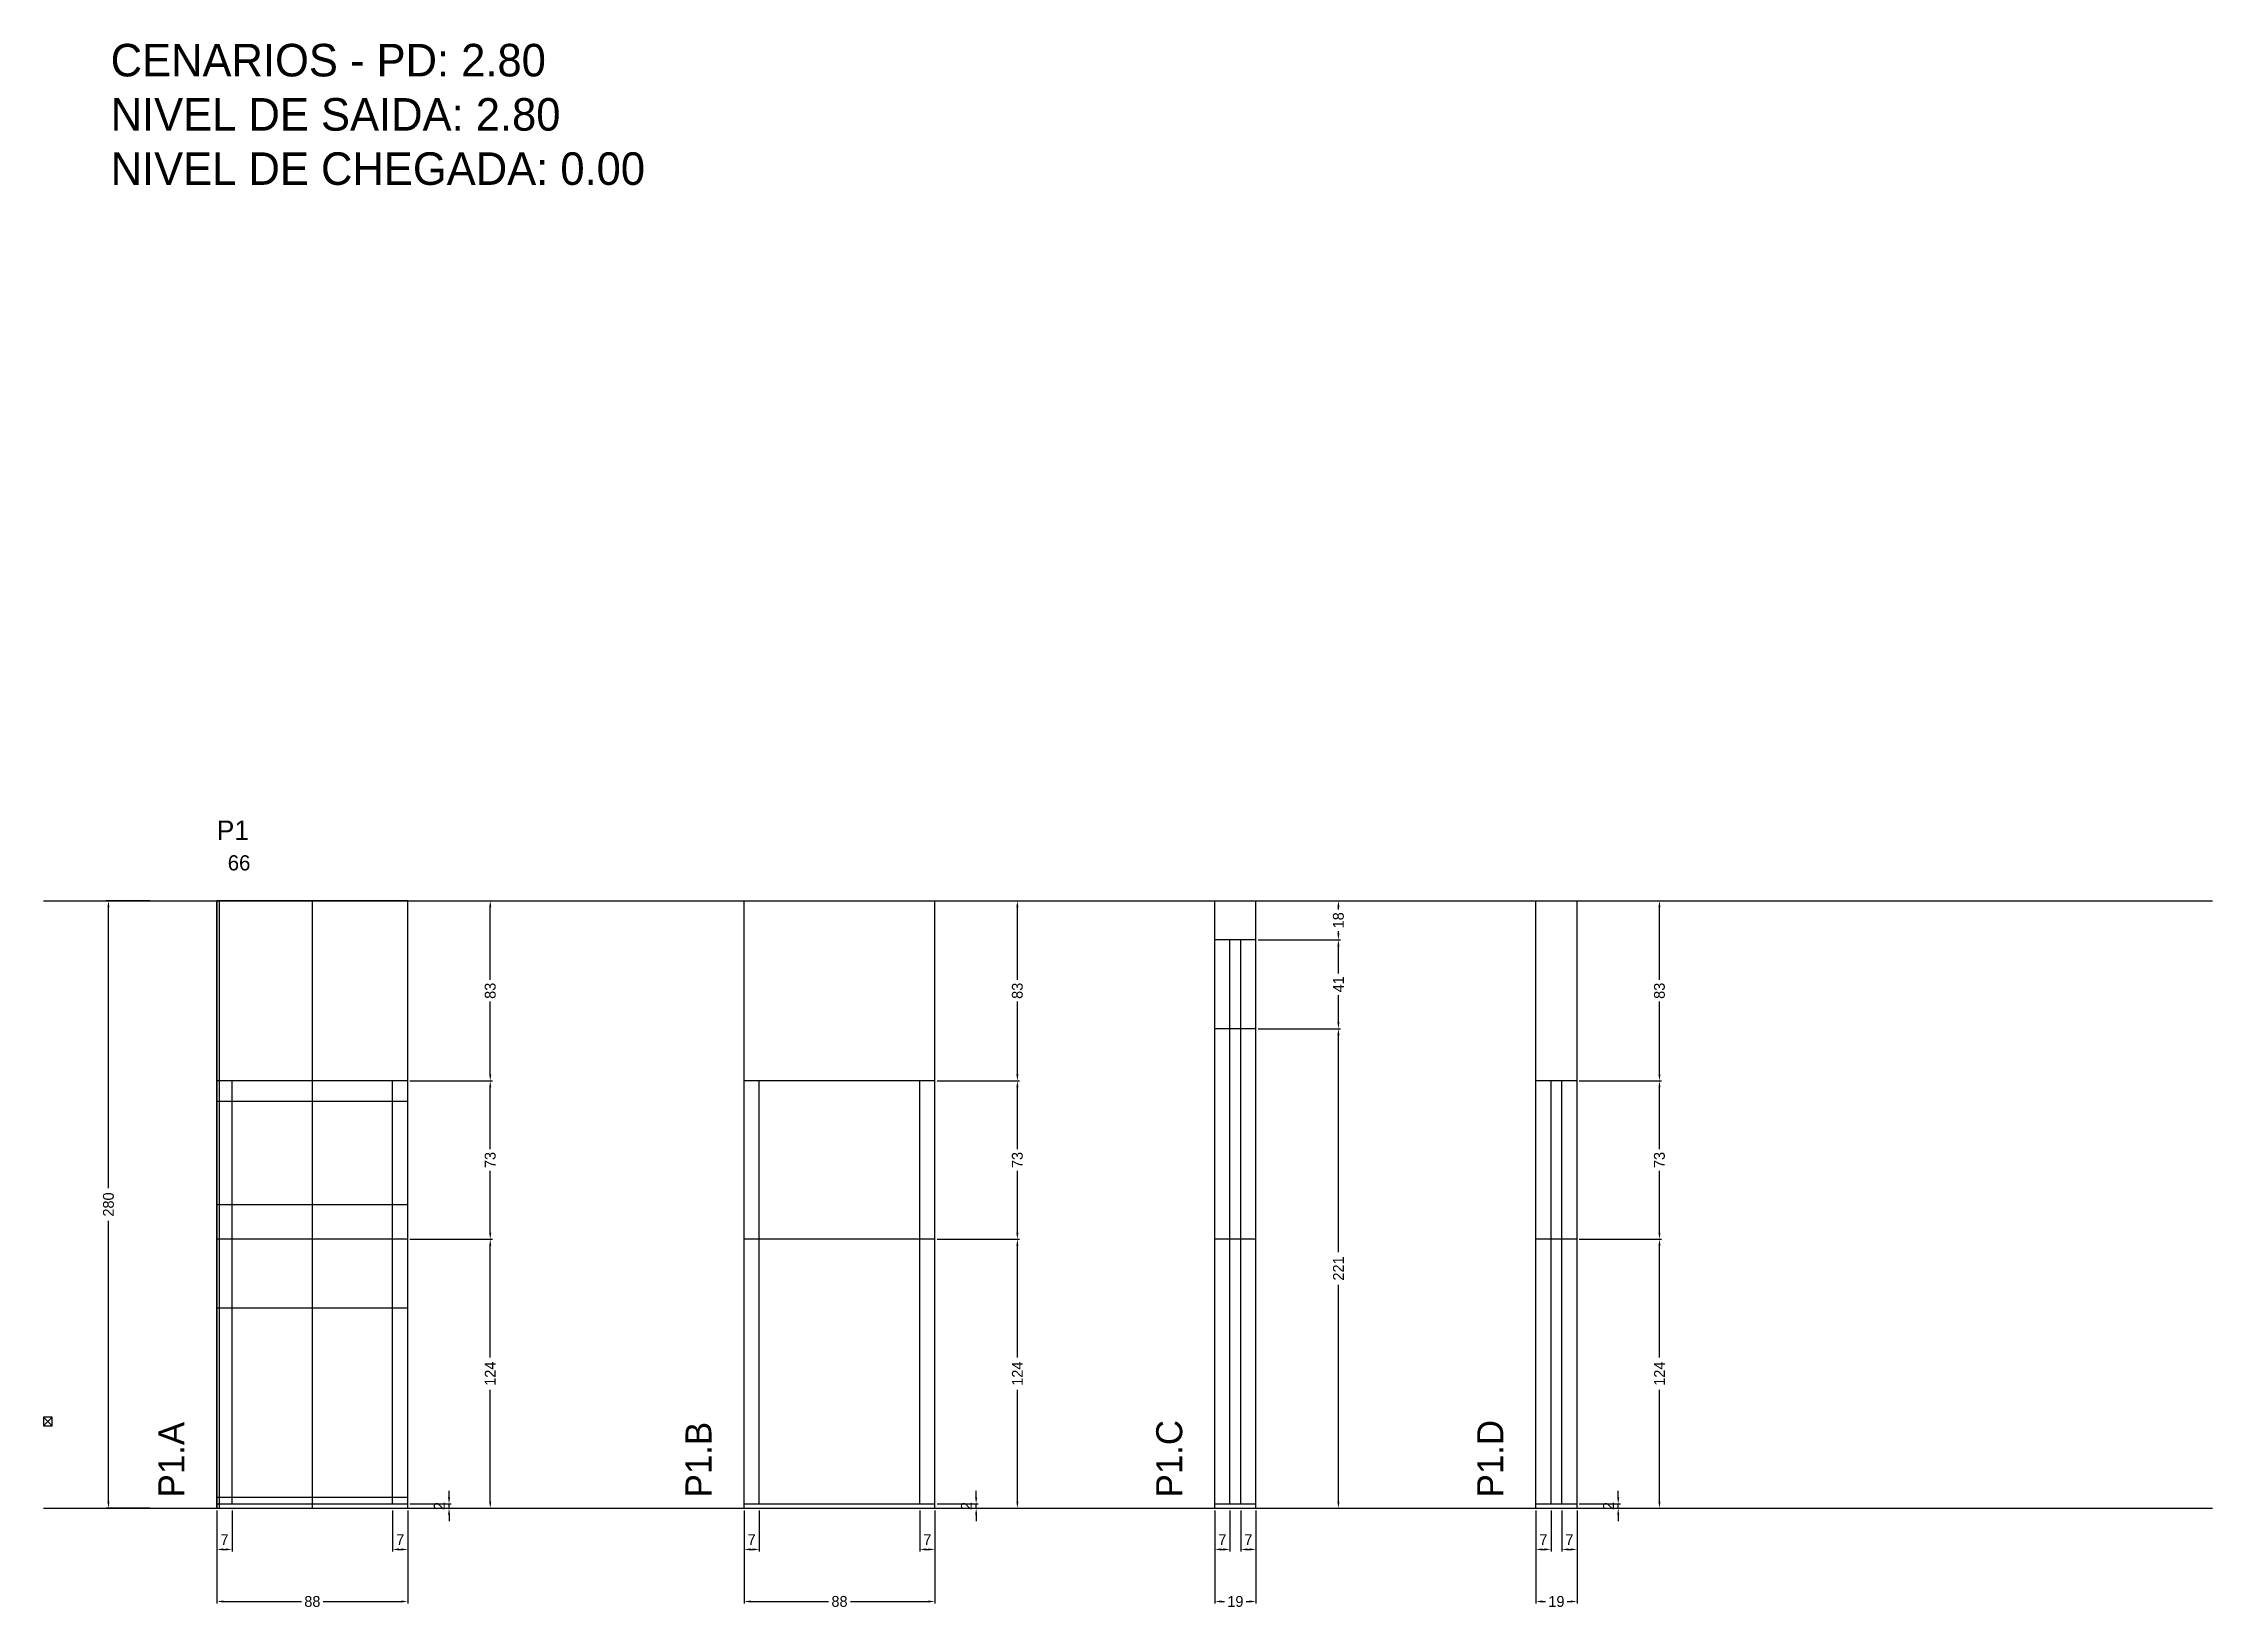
# Model space of a CAD drawing. Header units: centimetres. Extents: x -13000 to 4269, y -426 to 3330.
# Drawn here: x -7000 to -6000, y -426 to 295 of the extents above; entities that cross this region are included whole.
import ezdxf

# ---------------------------------------------------------------- set-up
doc = ezdxf.new("R2010")
doc.units = ezdxf.units.CM
doc.linetypes.add('DASHED', pattern=[2, -2])
for name, color, linetype in [('CHAPA', 140, 'Continuous'), ('COTA', 241, 'Continuous'), ('Madeira', 30, 'Continuous'), ('MEIO_PONT', 160, 'Continuous'), ('NOMENCLATURA', 7, 'Continuous'), ('Nível', 160, 'Continuous'), ('Painéis', 200, 'Continuous'), ('Perfil Metálico', 150, 'Continuous'), ('SARR_2.2x7', 40, 'Continuous'), ('SARRAFO DE PRESSAO', 200, 'Continuous'), ('texto', 7, 'Continuous'), ('TEXTO_GERAL', 7, 'Continuous')]:
    doc.layers.add(name, color=color, linetype=linetype)
doc.dimstyles.new('PAINEL-NOVA', dxfattribs={"dimtxt": 5, "dimasz": 3, "dimexe": 1, "dimexo": 1, "dimgap": 1, "dimtad": 1, "dimcen": 2.5, "dimazin": 3, "dimtfac": 1, "dimtmove": 0, "dimatfit": 3})

msp = doc.modelspace()

# ---------------------------------------------------------------- texts
at = {"layer": 'NOMENCLATURA'}
for s, p in [('CENARIOS - PD: 2.80', (-6969, 280)), ('NIVEL DE SAIDA: 2.80', (-6969, 255)), ('NIVEL DE CHEGADA: 0.00', (-6969, 230))]:
    msp.add_text(s, height=15, dxfattribs=at).set_placement(p)
for s, p in [('P1.C', (-6475, -375)), ('P1.A', (-6935, -375)), ('P1.B', (-6692, -375)), ('P1.D', (-6327, -375))]:
    msp.add_text(s, height=12, rotation=90, dxfattribs=at).set_placement(p)
at = {"layer": 'texto'}
msp.add_text('66', height=7, dxfattribs=at).set_placement((-6915, -86))
at = {"layer": 'TEXTO_GERAL'}
msp.add_text('P1', height=9, dxfattribs=at).set_placement((-6920, -72))

# ---------------------------------------------------------------- blocks, each defined once
blk = doc.blocks.new('_CLOSEDFILLED')
at = {"color": 0, "linetype": 'BYBLOCK'}
blk.add_solid([(-1, 0.16), (0, 0), (-1, -0.16)], dxfattribs=at)
blk = doc.blocks.new('*D1')
for p, q in [((-6951, -100), (-6971, -100)), ((-6970, -232.5), (-6970, -103)), ((-6970, -377), (-6970, -247.5)), ((-6951, -380), (-6971, -380))]:
    blk.add_line(p, q)
at = {"layer": 'Defpoints'}
for p in [(-6950, -100), (-6970, -380), (-6950, -380)]:
    blk.add_point(p, dxfattribs=at)
at = {"layer": 'COTA', "xscale": 3, "yscale": 3}
for p, rotation in [((-6970, -100), 90), ((-6970, -380), 270)]:
    blk.add_blockref('_CLOSEDFILLED', p, dxfattribs=dict(at, rotation=rotation))
at = {"layer": 'COTA', "insert": (-6970, -240), "char_height": 5, "attachment_point": 5, "rotation": 90}
blk.add_mtext('280', dxfattribs=at)
blk = doc.blocks.new('MULDURA')
at = {"layer": 'Paineis'}
for p, q in [((0, 0), (4, 4)), ((4, 0), (0, 4))]:
    blk.add_line(p, q, dxfattribs=at)
blk.add_lwpolyline([(0, 0), (4, 0), (4, 4), (0, 4)], close=True, dxfattribs=at)
blk = doc.blocks.new('*D3')
at = {"color": 4}
for p, q in [((-6831, -256), (-6793, -256)), ((-6794, -310.5), (-6794, -259)), ((-6794, -377), (-6794, -325.5)), ((-6831, -380), (-6793, -380))]:
    blk.add_line(p, q, dxfattribs=at)
at = {"layer": 'Defpoints'}
for p in [(-6832, -256), (-6832, -380), (-6794, -380)]:
    blk.add_point(p, dxfattribs=at)
at = {"layer": 'COTA', "color": 4, "xscale": 3, "yscale": 3}
for p, rotation in [((-6794, -256), 90), ((-6794, -380), 270)]:
    blk.add_blockref('_CLOSEDFILLED', p, dxfattribs=dict(at, rotation=rotation))
at = {"layer": 'COTA', "color": 4, "insert": (-6794, -318), "char_height": 5, "attachment_point": 5, "rotation": 90}
blk.add_mtext('124', dxfattribs=at)
blk = doc.blocks.new('*D4')
at = {"color": 4}
for p, q in [((-6831, -183), (-6793, -183)), ((-6794, -214.5), (-6794, -186)), ((-6794, -253), (-6794, -224.5)), ((-6831, -256), (-6793, -256))]:
    blk.add_line(p, q, dxfattribs=at)
at = {"layer": 'Defpoints'}
for p in [(-6832, -183), (-6832, -256), (-6794, -256)]:
    blk.add_point(p, dxfattribs=at)
at = {"layer": 'COTA', "color": 4, "xscale": 3, "yscale": 3}
for p, rotation in [((-6794, -183), 90), ((-6794, -256), 270)]:
    blk.add_blockref('_CLOSEDFILLED', p, dxfattribs=dict(at, rotation=rotation))
at = {"layer": 'COTA', "color": 4, "insert": (-6794, -219.5), "char_height": 5, "attachment_point": 5, "rotation": 90}
blk.add_mtext('73', dxfattribs=at)
blk = doc.blocks.new('*D5')
at = {"color": 4}
for p, q in [((-6831, -100), (-6793, -100)), ((-6794, -136.5), (-6794, -103)), ((-6794, -180), (-6794, -146.5)), ((-6831, -183), (-6793, -183))]:
    blk.add_line(p, q, dxfattribs=at)
at = {"layer": 'Defpoints'}
for p in [(-6832, -100), (-6832, -183), (-6794, -183)]:
    blk.add_point(p, dxfattribs=at)
at = {"layer": 'COTA', "color": 4, "xscale": 3, "yscale": 3}
for p, rotation in [((-6794, -100), 90), ((-6794, -183), 270)]:
    blk.add_blockref('_CLOSEDFILLED', p, dxfattribs=dict(at, rotation=rotation))
at = {"layer": 'COTA', "color": 4, "insert": (-6794, -141.5), "char_height": 5, "attachment_point": 5, "rotation": 90}
blk.add_mtext('83', dxfattribs=at)
blk = doc.blocks.new('*D6')
at = {"color": 4}
for p, q in [((-6920, -381), (-6920, -400)), ((-6913, -381), (-6913, -400)), ((-6917, -399), (-6916, -399))]:
    blk.add_line(p, q, dxfattribs=at)
at = {"layer": 'Defpoints'}
for p in [(-6920, -380), (-6913, -380), (-6920, -399)]:
    blk.add_point(p, dxfattribs=at)
at = {"layer": 'COTA', "color": 4, "xscale": 3, "yscale": 3, "rotation": 180}
blk.add_blockref('_CLOSEDFILLED', (-6920, -399), dxfattribs=at)
at = {"layer": 'COTA', "color": 4, "xscale": 3, "yscale": 3}
blk.add_blockref('_CLOSEDFILLED', (-6913, -399), dxfattribs=at)
at = {"layer": 'COTA', "color": 4, "insert": (-6916.5, -394.5), "char_height": 5, "attachment_point": 5}
blk.add_mtext('7', dxfattribs=at)
blk = doc.blocks.new('*D7')
at = {"color": 4}
for p, q in [((-6839, -381), (-6839, -400)), ((-6832, -381), (-6832, -400)), ((-6836, -399), (-6835, -399))]:
    blk.add_line(p, q, dxfattribs=at)
at = {"layer": 'Defpoints'}
for p in [(-6839, -380), (-6832, -380), (-6839, -399)]:
    blk.add_point(p, dxfattribs=at)
at = {"layer": 'COTA', "color": 4, "xscale": 3, "yscale": 3, "rotation": 180}
blk.add_blockref('_CLOSEDFILLED', (-6839, -399), dxfattribs=at)
at = {"layer": 'COTA', "color": 4, "xscale": 3, "yscale": 3}
blk.add_blockref('_CLOSEDFILLED', (-6832, -399), dxfattribs=at)
at = {"layer": 'COTA', "color": 4, "insert": (-6835.5, -394.5), "char_height": 5, "attachment_point": 5}
blk.add_mtext('7', dxfattribs=at)
blk = doc.blocks.new('*D8')
at = {"color": 4}
for p, q in [((-6920, -381), (-6920, -424)), ((-6832, -381), (-6832, -424)), ((-6917, -423), (-6881, -423)), ((-6871, -423), (-6835, -423))]:
    blk.add_line(p, q, dxfattribs=at)
at = {"layer": 'Defpoints'}
for p in [(-6920, -380), (-6832, -380), (-6920, -423)]:
    blk.add_point(p, dxfattribs=at)
at = {"layer": 'COTA', "color": 4, "xscale": 3, "yscale": 3, "rotation": 180}
blk.add_blockref('_CLOSEDFILLED', (-6920, -423), dxfattribs=at)
at = {"layer": 'COTA', "color": 4, "xscale": 3, "yscale": 3}
blk.add_blockref('_CLOSEDFILLED', (-6832, -423), dxfattribs=at)
at = {"layer": 'COTA', "color": 4, "insert": (-6876, -423), "char_height": 5, "attachment_point": 5}
blk.add_mtext('88', dxfattribs=at)
blk = doc.blocks.new('*D10')
at = {"color": 4}
for p, q in [((-6588, -256), (-6550, -256)), ((-6551, -310.5), (-6551, -259)), ((-6551, -377), (-6551, -325.5)), ((-6588, -380), (-6550, -380))]:
    blk.add_line(p, q, dxfattribs=at)
at = {"layer": 'Defpoints'}
for p in [(-6589, -256), (-6589, -380), (-6551, -380)]:
    blk.add_point(p, dxfattribs=at)
at = {"layer": 'COTA', "color": 4, "xscale": 3, "yscale": 3}
for p, rotation in [((-6551, -256), 90), ((-6551, -380), 270)]:
    blk.add_blockref('_CLOSEDFILLED', p, dxfattribs=dict(at, rotation=rotation))
at = {"layer": 'COTA', "color": 4, "insert": (-6551, -318), "char_height": 5, "attachment_point": 5, "rotation": 90}
blk.add_mtext('124', dxfattribs=at)
blk = doc.blocks.new('*D11')
at = {"color": 4}
for p, q in [((-6588, -183), (-6550, -183)), ((-6551, -214.5), (-6551, -186)), ((-6551, -253), (-6551, -224.5)), ((-6588, -256), (-6550, -256))]:
    blk.add_line(p, q, dxfattribs=at)
at = {"layer": 'Defpoints'}
for p in [(-6589, -183), (-6589, -256), (-6551, -256)]:
    blk.add_point(p, dxfattribs=at)
at = {"layer": 'COTA', "color": 4, "xscale": 3, "yscale": 3}
for p, rotation in [((-6551, -183), 90), ((-6551, -256), 270)]:
    blk.add_blockref('_CLOSEDFILLED', p, dxfattribs=dict(at, rotation=rotation))
at = {"layer": 'COTA', "color": 4, "insert": (-6551, -219.5), "char_height": 5, "attachment_point": 5, "rotation": 90}
blk.add_mtext('73', dxfattribs=at)
blk = doc.blocks.new('*D12')
at = {"color": 4}
for p, q in [((-6588, -100), (-6550, -100)), ((-6551, -136.5), (-6551, -103)), ((-6551, -180), (-6551, -146.5)), ((-6588, -183), (-6550, -183))]:
    blk.add_line(p, q, dxfattribs=at)
at = {"layer": 'Defpoints'}
for p in [(-6589, -100), (-6589, -183), (-6551, -183)]:
    blk.add_point(p, dxfattribs=at)
at = {"layer": 'COTA', "color": 4, "xscale": 3, "yscale": 3}
for p, rotation in [((-6551, -100), 90), ((-6551, -183), 270)]:
    blk.add_blockref('_CLOSEDFILLED', p, dxfattribs=dict(at, rotation=rotation))
at = {"layer": 'COTA', "color": 4, "insert": (-6551, -141.5), "char_height": 5, "attachment_point": 5, "rotation": 90}
blk.add_mtext('83', dxfattribs=at)
blk = doc.blocks.new('*D13')
at = {"color": 4}
for p, q in [((-6677, -381), (-6677, -400)), ((-6670, -381), (-6670, -400)), ((-6674, -399), (-6673, -399))]:
    blk.add_line(p, q, dxfattribs=at)
at = {"layer": 'Defpoints'}
for p in [(-6677, -380), (-6670, -380), (-6677, -399)]:
    blk.add_point(p, dxfattribs=at)
at = {"layer": 'COTA', "color": 4, "xscale": 3, "yscale": 3, "rotation": 180}
blk.add_blockref('_CLOSEDFILLED', (-6677, -399), dxfattribs=at)
at = {"layer": 'COTA', "color": 4, "xscale": 3, "yscale": 3}
blk.add_blockref('_CLOSEDFILLED', (-6670, -399), dxfattribs=at)
at = {"layer": 'COTA', "color": 4, "insert": (-6673.5, -394.5), "char_height": 5, "attachment_point": 5}
blk.add_mtext('7', dxfattribs=at)
blk = doc.blocks.new('*D14')
at = {"color": 4}
for p, q in [((-6596, -381), (-6596, -400)), ((-6589, -381), (-6589, -400)), ((-6593, -399), (-6592, -399))]:
    blk.add_line(p, q, dxfattribs=at)
at = {"layer": 'Defpoints'}
for p in [(-6596, -380), (-6589, -380), (-6596, -399)]:
    blk.add_point(p, dxfattribs=at)
at = {"layer": 'COTA', "color": 4, "xscale": 3, "yscale": 3, "rotation": 180}
blk.add_blockref('_CLOSEDFILLED', (-6596, -399), dxfattribs=at)
at = {"layer": 'COTA', "color": 4, "xscale": 3, "yscale": 3}
blk.add_blockref('_CLOSEDFILLED', (-6589, -399), dxfattribs=at)
at = {"layer": 'COTA', "color": 4, "insert": (-6592.5, -394.5), "char_height": 5, "attachment_point": 5}
blk.add_mtext('7', dxfattribs=at)
blk = doc.blocks.new('*D15')
at = {"color": 4}
for p, q in [((-6677, -381), (-6677, -424)), ((-6589, -381), (-6589, -424)), ((-6674, -423), (-6638, -423)), ((-6628, -423), (-6592, -423))]:
    blk.add_line(p, q, dxfattribs=at)
at = {"layer": 'Defpoints'}
for p in [(-6677, -380), (-6589, -380), (-6677, -423)]:
    blk.add_point(p, dxfattribs=at)
at = {"layer": 'COTA', "color": 4, "xscale": 3, "yscale": 3, "rotation": 180}
blk.add_blockref('_CLOSEDFILLED', (-6677, -423), dxfattribs=at)
at = {"layer": 'COTA', "color": 4, "xscale": 3, "yscale": 3}
blk.add_blockref('_CLOSEDFILLED', (-6589, -423), dxfattribs=at)
at = {"layer": 'COTA', "color": 4, "insert": (-6633, -423), "char_height": 5, "attachment_point": 5}
blk.add_mtext('88', dxfattribs=at)
blk = doc.blocks.new('*D16')
at = {"color": 4}
for p, q in [((-6440, -159), (-6402, -159)), ((-6403, -262), (-6403, -162)), ((-6403, -377), (-6403, -277)), ((-6440, -380), (-6402, -380))]:
    blk.add_line(p, q, dxfattribs=at)
at = {"layer": 'Defpoints'}
for p in [(-6441, -159), (-6441, -380), (-6403, -380)]:
    blk.add_point(p, dxfattribs=at)
at = {"layer": 'COTA', "color": 4, "xscale": 3, "yscale": 3}
for p, rotation in [((-6403, -159), 90), ((-6403, -380), 270)]:
    blk.add_blockref('_CLOSEDFILLED', p, dxfattribs=dict(at, rotation=rotation))
at = {"layer": 'COTA', "color": 4, "insert": (-6403, -269.5), "char_height": 5, "attachment_point": 5, "rotation": 90}
blk.add_mtext('221', dxfattribs=at)
blk = doc.blocks.new('*D17')
at = {"color": 4}
for p, q in [((-6440, -118), (-6402, -118)), ((-6403, -133.5), (-6403, -121)), ((-6403, -156), (-6403, -143.5)), ((-6440, -159), (-6402, -159))]:
    blk.add_line(p, q, dxfattribs=at)
at = {"layer": 'Defpoints'}
for p in [(-6441, -118), (-6441, -159), (-6403, -159)]:
    blk.add_point(p, dxfattribs=at)
at = {"layer": 'COTA', "color": 4, "xscale": 3, "yscale": 3}
for p, rotation in [((-6403, -118), 90), ((-6403, -159), 270)]:
    blk.add_blockref('_CLOSEDFILLED', p, dxfattribs=dict(at, rotation=rotation))
at = {"layer": 'COTA', "color": 4, "insert": (-6403, -138.5), "char_height": 5, "attachment_point": 5, "rotation": 90}
blk.add_mtext('41', dxfattribs=at)
blk = doc.blocks.new('*D18')
at = {"color": 4}
for p, q in [((-6440, -100), (-6402, -100)), ((-6403, -104), (-6403, -103)), ((-6440, -118), (-6402, -118)), ((-6403, -115), (-6403, -114))]:
    blk.add_line(p, q, dxfattribs=at)
at = {"layer": 'Defpoints'}
for p in [(-6441, -100), (-6441, -118), (-6403, -118)]:
    blk.add_point(p, dxfattribs=at)
at = {"layer": 'COTA', "color": 4, "xscale": 3, "yscale": 3}
for p, rotation in [((-6403, -100), 90), ((-6403, -118), 270)]:
    blk.add_blockref('_CLOSEDFILLED', p, dxfattribs=dict(at, rotation=rotation))
at = {"layer": 'COTA', "color": 4, "insert": (-6403, -109), "char_height": 5, "attachment_point": 5, "rotation": 90}
blk.add_mtext('18', dxfattribs=at)
blk = doc.blocks.new('*D19')
at = {"color": 4}
for p, q in [((-6460, -381), (-6460, -400)), ((-6453, -381), (-6453, -400)), ((-6457, -399), (-6456, -399))]:
    blk.add_line(p, q, dxfattribs=at)
at = {"layer": 'Defpoints'}
for p in [(-6460, -380), (-6453, -380), (-6460, -399)]:
    blk.add_point(p, dxfattribs=at)
at = {"layer": 'COTA', "color": 4, "xscale": 3, "yscale": 3, "rotation": 180}
blk.add_blockref('_CLOSEDFILLED', (-6460, -399), dxfattribs=at)
at = {"layer": 'COTA', "color": 4, "xscale": 3, "yscale": 3}
blk.add_blockref('_CLOSEDFILLED', (-6453, -399), dxfattribs=at)
at = {"layer": 'COTA', "color": 4, "insert": (-6456.5, -394.5), "char_height": 5, "attachment_point": 5}
blk.add_mtext('7', dxfattribs=at)
blk = doc.blocks.new('*D20')
at = {"color": 4}
for p, q in [((-6448, -381), (-6448, -400)), ((-6441, -381), (-6441, -400)), ((-6445, -399), (-6444, -399))]:
    blk.add_line(p, q, dxfattribs=at)
at = {"layer": 'Defpoints'}
for p in [(-6448, -380), (-6441, -380), (-6448, -399)]:
    blk.add_point(p, dxfattribs=at)
at = {"layer": 'COTA', "color": 4, "xscale": 3, "yscale": 3, "rotation": 180}
blk.add_blockref('_CLOSEDFILLED', (-6448, -399), dxfattribs=at)
at = {"layer": 'COTA', "color": 4, "xscale": 3, "yscale": 3}
blk.add_blockref('_CLOSEDFILLED', (-6441, -399), dxfattribs=at)
at = {"layer": 'COTA', "color": 4, "insert": (-6444.5, -394.5), "char_height": 5, "attachment_point": 5}
blk.add_mtext('7', dxfattribs=at)
blk = doc.blocks.new('*D21')
at = {"color": 4}
for p, q in [((-6460, -381), (-6460, -424)), ((-6441, -381), (-6441, -424)), ((-6457, -423), (-6455.5, -423)), ((-6445.5, -423), (-6444, -423))]:
    blk.add_line(p, q, dxfattribs=at)
at = {"layer": 'Defpoints'}
for p in [(-6460, -380), (-6441, -380), (-6460, -423)]:
    blk.add_point(p, dxfattribs=at)
at = {"layer": 'COTA', "color": 4, "xscale": 3, "yscale": 3, "rotation": 180}
blk.add_blockref('_CLOSEDFILLED', (-6460, -423), dxfattribs=at)
at = {"layer": 'COTA', "color": 4, "xscale": 3, "yscale": 3}
blk.add_blockref('_CLOSEDFILLED', (-6441, -423), dxfattribs=at)
at = {"layer": 'COTA', "color": 4, "insert": (-6450.5, -423), "char_height": 5, "attachment_point": 5}
blk.add_mtext('19', dxfattribs=at)
blk = doc.blocks.new('*D23')
at = {"color": 4}
for p, q in [((-6292, -256), (-6254, -256)), ((-6255, -310.5), (-6255, -259)), ((-6255, -377), (-6255, -325.5)), ((-6292, -380), (-6254, -380))]:
    blk.add_line(p, q, dxfattribs=at)
at = {"layer": 'Defpoints'}
for p in [(-6293, -256), (-6293, -380), (-6255, -380)]:
    blk.add_point(p, dxfattribs=at)
at = {"layer": 'COTA', "color": 4, "xscale": 3, "yscale": 3}
for p, rotation in [((-6255, -256), 90), ((-6255, -380), 270)]:
    blk.add_blockref('_CLOSEDFILLED', p, dxfattribs=dict(at, rotation=rotation))
at = {"layer": 'COTA', "color": 4, "insert": (-6255, -318), "char_height": 5, "attachment_point": 5, "rotation": 90}
blk.add_mtext('124', dxfattribs=at)
blk = doc.blocks.new('*D24')
at = {"color": 4}
for p, q in [((-6292, -183), (-6254, -183)), ((-6255, -214.5), (-6255, -186)), ((-6255, -253), (-6255, -224.5)), ((-6292, -256), (-6254, -256))]:
    blk.add_line(p, q, dxfattribs=at)
at = {"layer": 'Defpoints'}
for p in [(-6293, -183), (-6293, -256), (-6255, -256)]:
    blk.add_point(p, dxfattribs=at)
at = {"layer": 'COTA', "color": 4, "xscale": 3, "yscale": 3}
for p, rotation in [((-6255, -183), 90), ((-6255, -256), 270)]:
    blk.add_blockref('_CLOSEDFILLED', p, dxfattribs=dict(at, rotation=rotation))
at = {"layer": 'COTA', "color": 4, "insert": (-6255, -219.5), "char_height": 5, "attachment_point": 5, "rotation": 90}
blk.add_mtext('73', dxfattribs=at)
blk = doc.blocks.new('*D25')
at = {"color": 4}
for p, q in [((-6292, -100), (-6254, -100)), ((-6255, -136.5), (-6255, -103)), ((-6255, -180), (-6255, -146.5)), ((-6292, -183), (-6254, -183))]:
    blk.add_line(p, q, dxfattribs=at)
at = {"layer": 'Defpoints'}
for p in [(-6293, -100), (-6293, -183), (-6255, -183)]:
    blk.add_point(p, dxfattribs=at)
at = {"layer": 'COTA', "color": 4, "xscale": 3, "yscale": 3}
for p, rotation in [((-6255, -100), 90), ((-6255, -183), 270)]:
    blk.add_blockref('_CLOSEDFILLED', p, dxfattribs=dict(at, rotation=rotation))
at = {"layer": 'COTA', "color": 4, "insert": (-6255, -141.5), "char_height": 5, "attachment_point": 5, "rotation": 90}
blk.add_mtext('83', dxfattribs=at)
blk = doc.blocks.new('*D26')
at = {"color": 4}
for p, q in [((-6312, -381), (-6312, -400)), ((-6305, -381), (-6305, -400)), ((-6309, -399), (-6308, -399))]:
    blk.add_line(p, q, dxfattribs=at)
at = {"layer": 'Defpoints'}
for p in [(-6312, -380), (-6305, -380), (-6312, -399)]:
    blk.add_point(p, dxfattribs=at)
at = {"layer": 'COTA', "color": 4, "xscale": 3, "yscale": 3, "rotation": 180}
blk.add_blockref('_CLOSEDFILLED', (-6312, -399), dxfattribs=at)
at = {"layer": 'COTA', "color": 4, "xscale": 3, "yscale": 3}
blk.add_blockref('_CLOSEDFILLED', (-6305, -399), dxfattribs=at)
at = {"layer": 'COTA', "color": 4, "insert": (-6308.5, -394.5), "char_height": 5, "attachment_point": 5}
blk.add_mtext('7', dxfattribs=at)
blk = doc.blocks.new('*D27')
at = {"color": 4}
for p, q in [((-6300, -381), (-6300, -400)), ((-6293, -381), (-6293, -400)), ((-6297, -399), (-6296, -399))]:
    blk.add_line(p, q, dxfattribs=at)
at = {"layer": 'Defpoints'}
for p in [(-6300, -380), (-6293, -380), (-6300, -399)]:
    blk.add_point(p, dxfattribs=at)
at = {"layer": 'COTA', "color": 4, "xscale": 3, "yscale": 3, "rotation": 180}
blk.add_blockref('_CLOSEDFILLED', (-6300, -399), dxfattribs=at)
at = {"layer": 'COTA', "color": 4, "xscale": 3, "yscale": 3}
blk.add_blockref('_CLOSEDFILLED', (-6293, -399), dxfattribs=at)
at = {"layer": 'COTA', "color": 4, "insert": (-6296.5, -394.5), "char_height": 5, "attachment_point": 5}
blk.add_mtext('7', dxfattribs=at)
blk = doc.blocks.new('*D28')
at = {"color": 4}
for p, q in [((-6312, -381), (-6312, -424)), ((-6293, -381), (-6293, -424)), ((-6309, -423), (-6307.5, -423)), ((-6297.5, -423), (-6296, -423))]:
    blk.add_line(p, q, dxfattribs=at)
at = {"layer": 'Defpoints'}
for p in [(-6312, -380), (-6293, -380), (-6312, -423)]:
    blk.add_point(p, dxfattribs=at)
at = {"layer": 'COTA', "color": 4, "xscale": 3, "yscale": 3, "rotation": 180}
blk.add_blockref('_CLOSEDFILLED', (-6312, -423), dxfattribs=at)
at = {"layer": 'COTA', "color": 4, "xscale": 3, "yscale": 3}
blk.add_blockref('_CLOSEDFILLED', (-6293, -423), dxfattribs=at)
at = {"layer": 'COTA', "color": 4, "insert": (-6302.5, -423), "char_height": 5, "attachment_point": 5}
blk.add_mtext('19', dxfattribs=at)

# ---------------------------------------------------------------- dimensions: what is measured, and where the dimension line sits
at = {"layer": 'COTA'}
dim = msp.add_linear_dim(base=(-6970, -380), p1=(-6950, -380), p2=(-6950, -100), angle=90, dimstyle='PAINEL-NOVA', dxfattribs=at)
dim.commit()
dim.dimension.update_dxf_attribs({"geometry": '*D1', "text_midpoint": (-6970, -240)})
at = {"layer": 'COTA', "color": 4}
for base, p1, p2, picture, middle in [((-6794, -183), (-6832, -183), (-6832, -100), '*D5', (-6794, -141.5)), ((-6551, -183), (-6589, -183), (-6589, -100), '*D12', (-6551, -141.5)), ((-6403, -118), (-6441, -118), (-6441, -100), '*D18', (-6403, -109)), ((-6255, -183), (-6293, -183), (-6293, -100), '*D25', (-6255, -141.5)), ((-6403, -159), (-6441, -159), (-6441, -118), '*D17', (-6403, -138.5)), ((-6403, -380), (-6441, -380), (-6441, -159), '*D16', (-6403, -269.5)), ((-6794, -256), (-6832, -256), (-6832, -183), '*D4', (-6794, -219.5)), ((-6551, -256), (-6589, -256), (-6589, -183), '*D11', (-6551, -219.5)), ((-6255, -256), (-6293, -256), (-6293, -183), '*D24', (-6255, -219.5)), ((-6794, -380), (-6832, -380), (-6832, -256), '*D3', (-6794, -318)), ((-6551, -380), (-6589, -380), (-6589, -256), '*D10', (-6551, -318)), ((-6255, -380), (-6293, -380), (-6293, -256), '*D23', (-6255, -318))]:
    dim = msp.add_linear_dim(base=base, p1=p1, p2=p2, angle=90, dimstyle='PAINEL-NOVA', dxfattribs=at)
    dim.commit()
    dim.dimension.update_dxf_attribs({"geometry": picture, "text_midpoint": middle})
for base, p1, p2, picture, middle in [((-6920, -399), (-6920, -380), (-6913, -380), '*D6', (-6916.5, -394.5)), ((-6920, -423), (-6920, -380), (-6832, -380), '*D8', (-6876, -423)), ((-6839, -399), (-6839, -380), (-6832, -380), '*D7', (-6835.5, -394.5)), ((-6677, -399), (-6677, -380), (-6670, -380), '*D13', (-6673.5, -394.5)), ((-6677, -423), (-6677, -380), (-6589, -380), '*D15', (-6633, -423)), ((-6596, -399), (-6596, -380), (-6589, -380), '*D14', (-6592.5, -394.5)), ((-6460, -399), (-6460, -380), (-6453, -380), '*D19', (-6456.5, -394.5)), ((-6460, -423), (-6460, -380), (-6441, -380), '*D21', (-6450.5, -423)), ((-6448, -399), (-6448, -380), (-6441, -380), '*D20', (-6444.5, -394.5)), ((-6312, -399), (-6312, -380), (-6305, -380), '*D26', (-6308.5, -394.5)), ((-6312, -423), (-6312, -380), (-6293, -380), '*D28', (-6302.5, -423)), ((-6300, -399), (-6300, -380), (-6293, -380), '*D27', (-6296.5, -394.5))]:
    dim = msp.add_linear_dim(base=base, p1=p1, p2=p2, dimstyle='PAINEL-NOVA', dxfattribs=at)
    dim.commit()
    dim.dimension.update_dxf_attribs({"geometry": picture, "text_midpoint": middle})
for base, p1, p2 in [((-6813, -380), (-6832, -380), (-6832, -378)), ((-6570, -380), (-6589, -380), (-6589, -378)), ((-6274, -380), (-6293, -380), (-6293, -378))]:
    msp.add_linear_dim(base=base, p1=p1, p2=p2, angle=90, dimstyle='PAINEL-NOVA', dxfattribs=at).render()

# ---------------------------------------------------------------- linework, layer by layer
at = {"layer": 'CHAPA'}
msp.add_lwpolyline([(-6920, -380), (-6918.8, -380), (-6918.8, -100), (-6920, -100)], close=True, dxfattribs=at)
at = {"layer": 'COTA'}
for p, q in [((-6920, -183), (-6920, -100)), ((-6920, -100), (-6832, -100)), ((-6832, -183), (-6832, -100)), ((-6677, -183), (-6677, -100)), ((-6677, -100), (-6589, -100)), ((-6589, -183), (-6589, -100)), ((-6460, -118), (-6460, -100)), ((-6460, -100), (-6441, -100)), ((-6441, -118), (-6441, -100)), ((-6312, -183), (-6312, -100)), ((-6312, -100), (-6293, -100)), ((-6293, -183), (-6293, -100))]:
    msp.add_line(p, q, dxfattribs=at)
at = {"layer": 'Madeira'}
for points in [[(-6920, -192.4), (-6832, -192.4)], [(-6920, -287.6), (-6832, -287.6)]]:
    msp.add_lwpolyline(points, dxfattribs=at)
at = {"layer": 'MEIO_PONT'}
msp.add_lwpolyline([(-6920, -240), (-6832, -240)], dxfattribs=at)
at = {"layer": 'Nível', "linetype": 'DASHED'}
for points in [[(-7000, -100), (-6000, -100)], [(-7000, -380), (-6000, -380)]]:
    msp.add_lwpolyline(points, dxfattribs=at)
at = {"layer": 'Painéis'}
for p, q in [((-6460, -380), (-6460, -118)), ((-6441, -118), (-6460, -118)), ((-6441, -380), (-6441, -118)), ((-6441, -159), (-6460, -159)), ((-6920, -380), (-6920, -183)), ((-6832, -183), (-6920, -183)), ((-6832, -380), (-6832, -183)), ((-6677, -380), (-6677, -183)), ((-6589, -183), (-6677, -183)), ((-6589, -380), (-6589, -183)), ((-6312, -380), (-6312, -183)), ((-6293, -183), (-6312, -183)), ((-6293, -380), (-6293, -183)), ((-6832, -256), (-6920, -256)), ((-6589, -256), (-6677, -256)), ((-6441, -256), (-6460, -256)), ((-6293, -256), (-6312, -256)), ((-6920, -378), (-6832, -378)), ((-6677, -378), (-6589, -378)), ((-6460, -378), (-6441, -378)), ((-6312, -378), (-6293, -378))]:
    msp.add_line(p, q, dxfattribs=at)
msp.add_lwpolyline([(-6920, -380), (-6832, -380), (-6832, -100), (-6920, -100)], close=True, dxfattribs=at)
at = {"layer": 'Perfil Metálico'}
msp.add_line((-6876, -380), (-6876, -100), dxfattribs=at)
at = {"layer": 'SARR_2.2x7'}
for points in [[(-6453, -159), (-6453, -118)], [(-6448, -159), (-6448, -118)], [(-6453, -378), (-6453, -159)], [(-6448, -378), (-6448, -159)], [(-6913, -256), (-6913, -183)], [(-6839, -256), (-6839, -183)], [(-6670, -256), (-6670, -183)], [(-6596, -256), (-6596, -183)], [(-6305, -378), (-6305, -183)], [(-6300, -378), (-6300, -183)], [(-6913, -378), (-6913, -256)], [(-6839, -378), (-6839, -256)], [(-6670, -378), (-6670, -256)], [(-6596, -378), (-6596, -256)]]:
    msp.add_lwpolyline(points, dxfattribs=at)
at = {"layer": 'SARRAFO DE PRESSAO'}
msp.add_lwpolyline([(-6920, -380), (-6832, -380), (-6832, -375), (-6920, -375)], close=True, dxfattribs=at)

# ---------------------------------------------------------------- block references
at = {"layer": 'COTA'}
msp.add_blockref('MULDURA', (-7000, -342), dxfattribs=at)

msp.set_redraw_order([(e.dxf.handle, doc.entitydb.next_handle()) for e in msp.query("TEXT MTEXT ATTDEF DIMENSION ARC_DIMENSION")])  # texts and dimensions are drawn at this point

doc.saveas('drawing.dxf')
